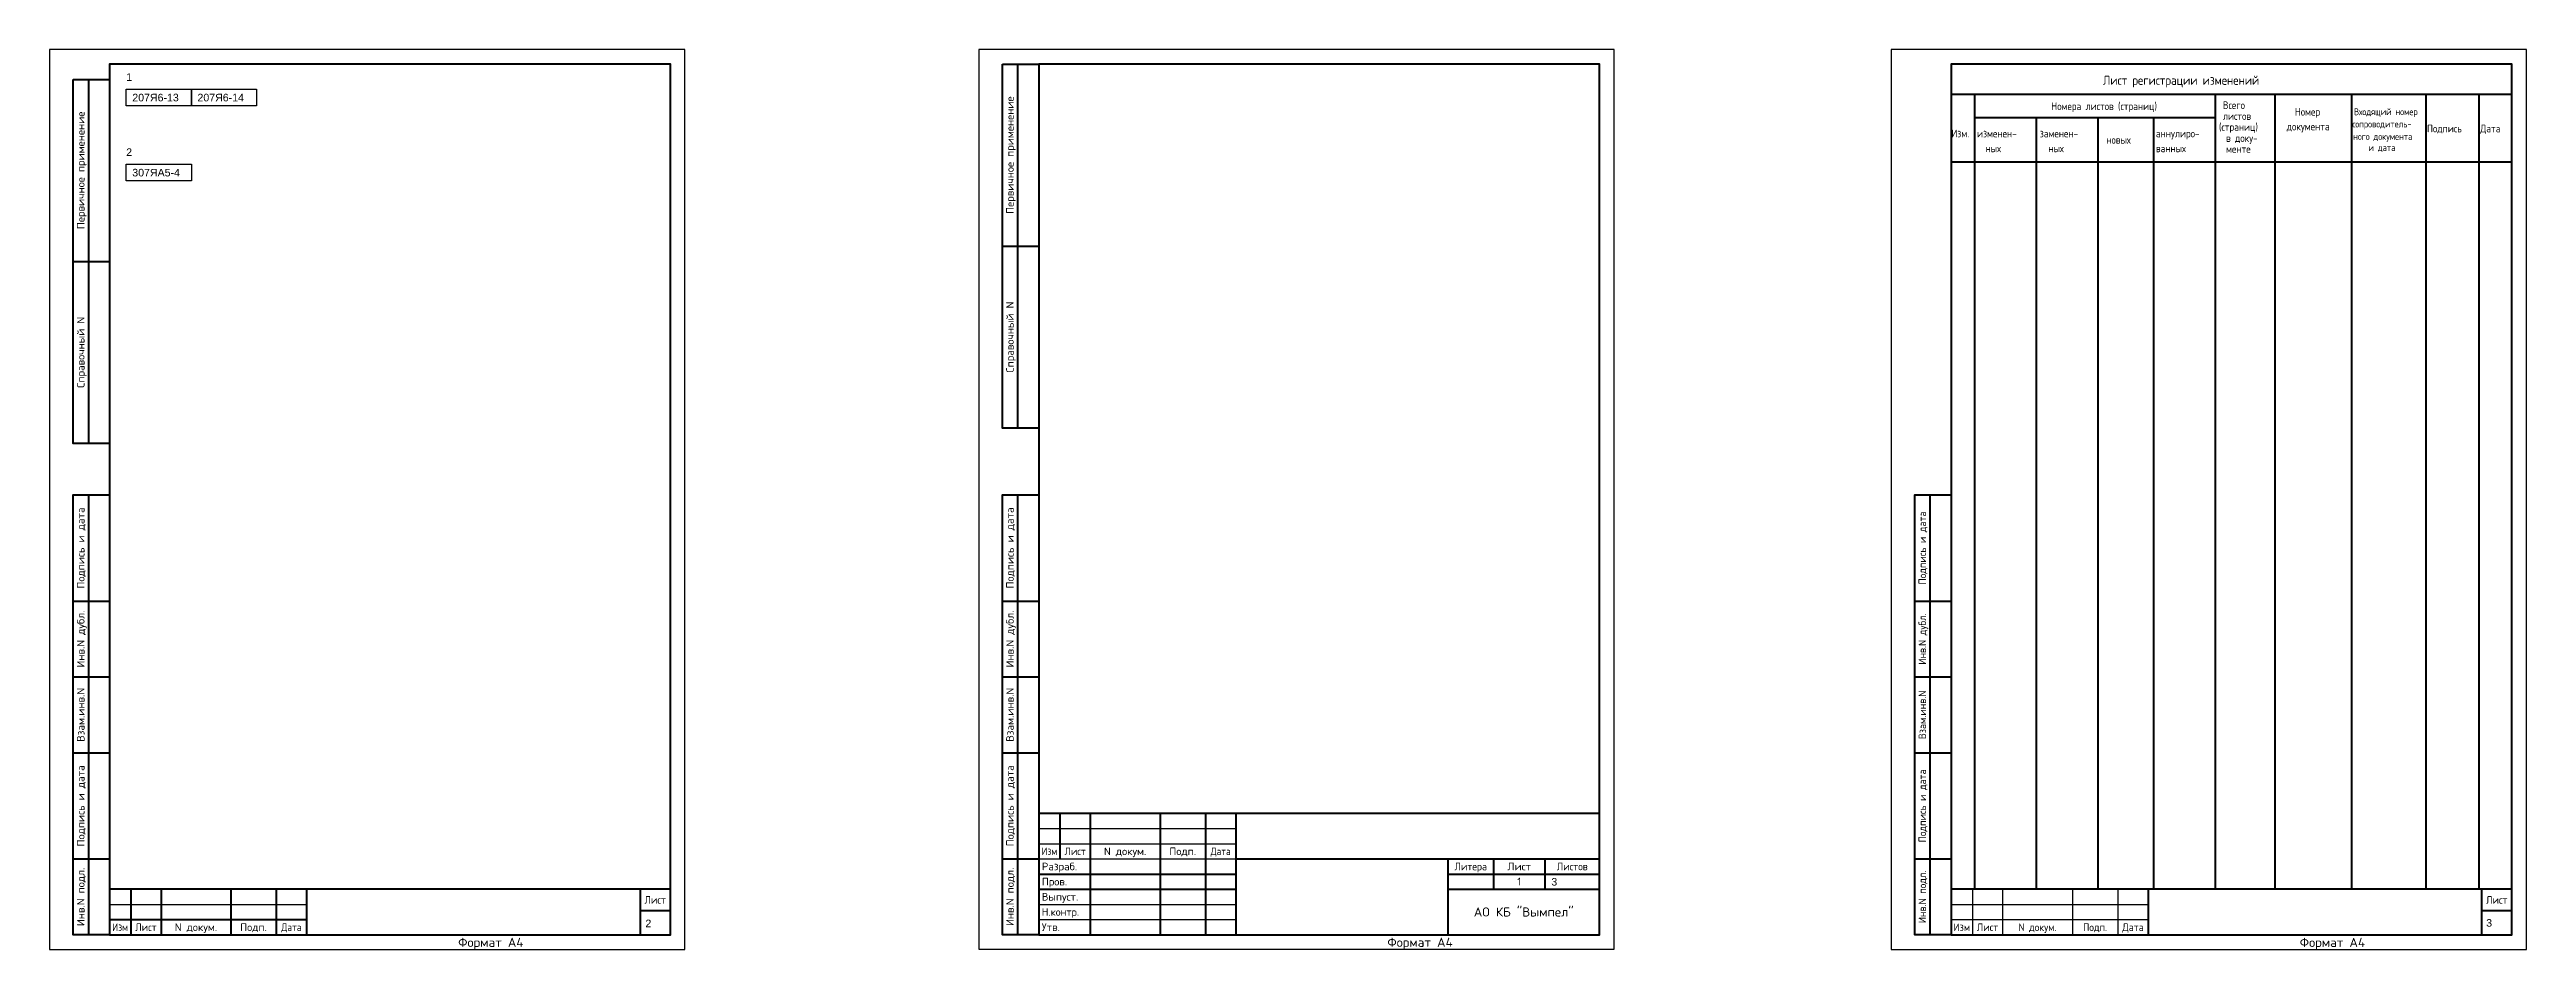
# Model space of a CAD drawing. Header units: millimetres. Extents: x -35117 to 70520, y -28859 to 27816.
# Drawn here: x 9845 to 26187, y -27155 to -21222 of the extents above; entities that cross this region are included whole.
import ezdxf
from ezdxf.enums import TextEntityAlignment as Align

# ---------------------------------------------------------------- set-up
doc = ezdxf.new("R2010")
doc.units = ezdxf.units.MM
doc.layers.add('FORM', color=7, linetype='Continuous')
doc.layers.add('Выноски', color=7, linetype='Continuous')
doc.layers.add('FORM1', color=4, linetype='Continuous', lineweight=50)
doc.styles.get("Standard").update_dxf_attribs({"font": 'arial.ttf'})
doc.styles.add('Standard1', font='simplex.shx', dxfattribs={"height": 2.5})

msp = doc.modelspace()

# ---------------------------------------------------------------- texts
at = {"layer": 'Выноски', "color": 0}
for s, p in [('1', (10350.789, -21428.076)), ('207Я6-13', (10390.789, -21563.076)), ('207Я6-14', (10820.789, -21563.076)), ('2', (10350.789, -21923.076)), ('307ЯА5-4', (10390.789, -22058.076))]:
    msp.add_text(s, height=50, dxfattribs=at).set_placement(p)

# ---------------------------------------------------------------- blocks, each defined once
blk = doc.blocks.new('A4')
at = {"layer": 'FORM'}
blk.add_line((0, -5540), (1300, -5540), dxfattribs=at)
blk.add_lwpolyline([(-396, -5836), (3796, -5836), (3796, 96), (-396, 96)], close=True, dxfattribs=at)
at = {"layer": 'FORM1'}
for p, q in [((-140, -100), (-140, -2500)), ((-240, -1300), (0, -1300)), ((-140, -2840), (-140, -5740)), ((-240, -3540), (0, -3540)), ((-240, -4040), (0, -4040)), ((-240, -4540), (0, -4540)), ((-240, -5240), (0, -5240)), ((140, -5440), (140, -5740)), ((340, -5440), (340, -5740)), ((800, -5440), (800, -5740)), ((1100, -5440), (1100, -5740)), ((1300, -5440), (1300, -5740)), ((3500, -5440), (3500, -5740)), ((0, -5640), (1300, -5640)), ((3500, -5580), (3700, -5580))]:
    blk.add_line(p, q, dxfattribs=at)
for points in [[(0, -5740), (3700, -5740), (3700, 0), (0, 0)], [(-240, -100), (0, -100), (0, -2500), (-240, -2500)], [(0, -5740), (-240, -5740), (-240, -2840), (0, -2840)], [(0, -5740), (3700, -5740), (3700, -5440), (0, -5440)]]:
    blk.add_lwpolyline(points, close=True, dxfattribs=at)
at = {"ltscale": 100}
blk.add_attdef('НОМЕР', (1467, -5625), '', height=80, dxfattribs=at)
blk.add_attdef('ЛИСТ', (3536, -5690), '', height=50)
at = {"layer": 'FORM', "style": 'Standard1'}
for s, p in [('Первичное применение', (-165, -700)), ('Справочный N', (-165, -1900)), ('Подпись и дата', (-165, -3190)), ('Инв.N дубл.', (-165, -3790)), ('Взам.инв.N', (-165, -4290)), ('Подпись и дата', (-165, -4890)), ('Инв.N подл.', (-165, -5490))]:
    blk.add_text(s, height=50, rotation=90, dxfattribs=at).set_placement(p, align=Align.CENTER)
for s, width, p in [('Лист', 0.9, (3600, -5535)), ('Изм', 0.85, (70, -5715)), ('Лист', 0.9, (240, -5715)), ('Дата', 0.85, (1200, -5715))]:
    blk.add_text(s, height=50, dxfattribs=dict(at, width=width)).set_placement(p, align=Align.CENTER)
for s, p in [('N докум.', (570, -5715)), ('Подп.', (950, -5715))]:
    blk.add_text(s, height=50, dxfattribs=at).set_placement(p, align=Align.CENTER)
blk.add_text('Формат А4', height=60, dxfattribs=at).set_placement((2300, -5820))
blk = doc.blocks.new('L1')
at = {"layer": 'FORM', "color": 3}
for p, q in [((0, -5040), (1300, -5040)), ((0, -5540), (1300, -5540)), ((0, -5640), (1300, -5640))]:
    blk.add_line(p, q, dxfattribs=at)
at = {"layer": 'FORM', "color": 4}
for p, q in [((0, -5140), (1300, -5140)), ((0, -5240), (1300, -5240))]:
    blk.add_line(p, q, dxfattribs=at)
at = {"layer": 'FORM', "color": 1}
blk.add_lwpolyline([(-396, -5836), (3796, -5836), (3796, 96), (-396, 96)], close=True, dxfattribs=at)
at = {"layer": 'FORM1'}
for p, q in [((-140, 0), (-140, -2400)), ((-240, -1200), (0, -1200)), ((-140, -2840), (-140, -5740)), ((-240, -3540), (0, -3540)), ((-240, -4040), (0, -4040)), ((-240, -4540), (0, -4540)), ((140, -4940), (140, -5240)), ((340, -4940), (340, -5740)), ((800, -4940), (800, -5740)), ((1100, -4940), (1100, -5740)), ((1300, -4940), (1300, -5740)), ((-240, -5240), (0, -5240)), ((1300, -5240), (3700, -5240)), ((2700, -5240), (2700, -5740)), ((2700, -5340), (3700, -5340)), ((3000, -5240), (3000, -5440)), ((3340, -5240), (3340, -5440)), ((2700, -5440), (3700, -5440))]:
    blk.add_line(p, q, dxfattribs=at)
at = {"layer": 'FORM1', "color": 3}
for p, q in [((0, -5340), (1300, -5340)), ((0, -5440), (1300, -5440))]:
    blk.add_line(p, q, dxfattribs=at)
at = {"layer": 'FORM1'}
for points in [[(0, -5740), (3700, -5740), (3700, 0), (0, 0)], [(-240, 0), (0, 0), (0, -2400), (-240, -2400)], [(0, -5740), (-240, -5740), (-240, -2840), (0, -2840)], [(0, -5740), (3700, -5740), (3700, -4940), (0, -4940)]]:
    blk.add_lwpolyline(points, close=True, dxfattribs=at)
for tag, p, height in [('НОМЕР', (1417, -5157), 80), ('РАЗРАБОТАЛ', (351, -5316), 50), ('ПРОВЕРИЛ', (351, -5415), 50), ('Листов', (3382, -5416), 50), ('ВЫПУСТИЛ', (351, -5512), 50), ('УТВЕРДИЛ', (351, -5719), 50), ('НКОНТР', (351, -5613), 50)]:
    blk.add_attdef(tag, p, '', height=height)
at = {"lineweight": 30, "flags": 104}
blk.add_attdef('НАИМЕНОВАНИЕ', text='', height=50, dxfattribs=at).set_placement((1384, -5329), align=Align.TOP_LEFT)
at = {"layer": 'FORM', "color": 3, "style": 'Standard1'}
for s, p in [('Первичное применение', (-165, -600)), ('Справочный N', (-165, -1800)), ('Подпись и дата', (-165, -3190)), ('Инв.N дубл.', (-165, -3790)), ('Взам.инв.N', (-165, -4290)), ('Подпись и дата', (-165, -4890)), ('Инв.N подл.', (-165, -5490))]:
    blk.add_text(s, height=50, rotation=90, dxfattribs=at).set_placement(p, align=Align.CENTER)
for s, width, p in [('Изм', 0.85, (70, -5215)), ('Лист', 0.9, (240, -5215)), ('Дата', 0.85, (1200, -5215)), ('Литера', 0.9, (2850, -5315)), ('Листов', 0.9, (3520, -5315))]:
    blk.add_text(s, height=50, dxfattribs=dict(at, width=width)).set_placement(p, align=Align.CENTER)
for s, height, p in [('N докум.', 50, (570, -5215)), ('Подп.', 50, (950, -5215)), ('Лист', 50, (3170, -5315)), ('1', 50, (3170, -5414)), ('АО КБ "Вымпел"', 60, (3200, -5620))]:
    blk.add_text(s, height=height, dxfattribs=at).set_placement(p, align=Align.CENTER)
for s, p in [('Разраб.', (20, -5315)), ('Пров.', (20, -5415)), ('Выпуст.', (20, -5515)), ('Утв.', (20, -5715))]:
    blk.add_text(s, height=50, dxfattribs=at).set_placement(p)
at = {"layer": 'FORM', "color": 3, "style": 'Standard1', "width": 0.95}
blk.add_text('Н.контр.', height=50, dxfattribs=at).set_placement((20, -5615))
at = {"layer": 'FORM', "style": 'Standard1'}
blk.add_text('Формат А4', height=60, dxfattribs=at).set_placement((2300, -5820))
blk = doc.blocks.new('REGI')
at = {"layer": 'FORM'}
for p, q in [((0, -5540), (1300, -5540)), ((140, -5440), (140, -5740)), ((340, -5440), (340, -5740)), ((800, -5440), (800, -5740)), ((1100, -5440), (1100, -5740)), ((0, -5640), (1300, -5640))]:
    blk.add_line(p, q, dxfattribs=at)
blk.add_lwpolyline([(-396, -5836), (3796, -5836), (3796, 96), (-396, 96)], close=True, dxfattribs=at)
at = {"layer": 'FORM1'}
for p, q in [((3700, -200), (0, -200)), ((155, -200), (155, -5440)), ((1742, -200), (1742, -5440)), ((2135, -200), (2135, -5440)), ((2641, -200), (2641, -5440)), ((3133, -200), (3133, -5440)), ((3482, -200), (3482, -5440)), ((1742, -354), (155, -354)), ((562, -354), (562, -5440)), ((969, -354), (969, -5440)), ((1335, -354), (1335, -5440)), ((3700, -646), (0, -646)), ((-140, -2840), (-140, -5740)), ((-240, -3540), (0, -3540)), ((-240, -4040), (0, -4040)), ((-240, -4540), (0, -4540)), ((-240, -5240), (0, -5240)), ((1300, -5440), (1300, -5740)), ((3500, -5440), (3500, -5740)), ((3500, -5580), (3700, -5580))]:
    blk.add_line(p, q, dxfattribs=at)
for points in [[(0, -5740), (3700, -5740), (3700, 0), (0, 0)], [(0, -5740), (-240, -5740), (-240, -2840), (0, -2840)], [(0, -5740), (3700, -5740), (3700, -5440), (0, -5440)]]:
    blk.add_lwpolyline(points, close=True, dxfattribs=at)
for tag, p, height in [('НОМЕР', (1406, -5657), 80), ('ЛИСТ', (3530, -5686), 50)]:
    blk.add_attdef(tag, p, '', height=height)
at = {"layer": 'FORM', "color": 3, "style": 'Standard1'}
for s, height, width, p in [('Лист регистрации изменений', 60, 0.85, (1002, -136)), ('Номера листов (страниц)', 50, 0.85, (661, -302)), ('Всего', 50, 0.85, (1793, -295)), ('Номер', 50, 0.85, (2268, -339)), ('Входящий номер', 45, 0.8, (2658, -336)), ('Изм.', 50, 0.85, (2, -482)), ('изменен-', 50, 0.85, (171, -482)), ('заменен-', 50, 0.85, (585, -482)), ('новых', 50, 0.85, (1024, -524)), ('аннулиро-', 50, 0.85, (1351, -482)), ('(страниц)', 50, 0.85, (1767, -439)), ('листов', 50, 0.85, (1793, -367)), ('в доку-', 50, 0.85, (1814, -512)), ('документа', 50, 0.85, (2214, -436)), ('сопроводитель-', 45, 0.8, (2647, -417)), ('ного документа', 45, 0.8, (2653, -499)), ('Подпись', 50, 0.85, (3140, -449)), ('Дата', 50, 0.85, (3491, -449)), ('  ных', 50, 0.85, (171, -580)), ('  ных', 50, 0.85, (585, -580)), ('ванных', 50, 0.85, (1351, -580)), ('менте', 50, 0.85, (1814, -584)), ('и дата', 45, 0.8, (2754, -572))]:
    blk.add_text(s, height=height, dxfattribs=dict(at, width=width)).set_placement(p)
at = {"layer": 'FORM', "color": 3, "style": 'Standard1', "width": 0.9}
for s, p in [('Подпись и дата', (-165, -3190)), ('Инв.N дубл.', (-165, -3790)), ('Взам.инв.N', (-165, -4290)), ('Подпись и дата', (-165, -4890)), ('Инв.N подл.', (-165, -5490))]:
    blk.add_text(s, height=50, rotation=90, dxfattribs=at).set_placement(p, align=Align.CENTER)
for s, p in [('Лист', (3600, -5535)), ('Изм', (70, -5715)), ('Лист', (240, -5715)), ('N докум.', (570, -5715)), ('Подп.', (950, -5715)), ('Дата', (1200, -5715))]:
    blk.add_text(s, height=50, dxfattribs=at).set_placement(p, align=Align.CENTER)
at = {"layer": 'FORM', "style": 'Standard1'}
blk.add_text('Формат А4', height=60, dxfattribs=at).set_placement((2300, -5820))

# ---------------------------------------------------------------- linework, layer by layer
at = {"layer": 'Выноски', "color": 0}
for points in [[(10350.789, -21483.076), (10780.789, -21483.076), (10780.789, -21593.076), (10350.789, -21593.076)], [(10780.789, -21483.076), (11210.789, -21483.076), (11210.789, -21593.076), (10780.789, -21593.076)], [(10350.789, -21978.076), (10780.789, -21978.076), (10780.789, -22088.076), (10350.789, -22088.076)]]:
    msp.add_lwpolyline(points, close=True, dxfattribs=at)

# ---------------------------------------------------------------- block references
at = {"layer": 'Выноски', "color": 6}
ref = msp.add_blockref('A4', (10240.789, -21318.076), dxfattribs=at)
ref.add_attrib('ЛИСТ', '2', (13776.503, -27008.025), dxfattribs={"layer": '0', "height": 50})
at = {"layer": 'Выноски'}
ref = msp.add_blockref('L1', (16371.585, -21317.711), dxfattribs=at)
ref.add_attrib('Листов', '3', (19753.491, -26733.637), dxfattribs={"layer": '0', "height": 50})
ref = msp.add_blockref('REGI', (22391.411, -21318.302), dxfattribs=at)
ref.add_attrib('ЛИСТ', '3', (25921.703, -27004.614), dxfattribs={"layer": '0', "height": 50})

msp.set_redraw_order([(e.dxf.handle, doc.entitydb.next_handle()) for e in msp.query("TEXT MTEXT ATTDEF DIMENSION ARC_DIMENSION")])  # texts and dimensions are drawn at this point

doc.saveas('drawing.dxf')
